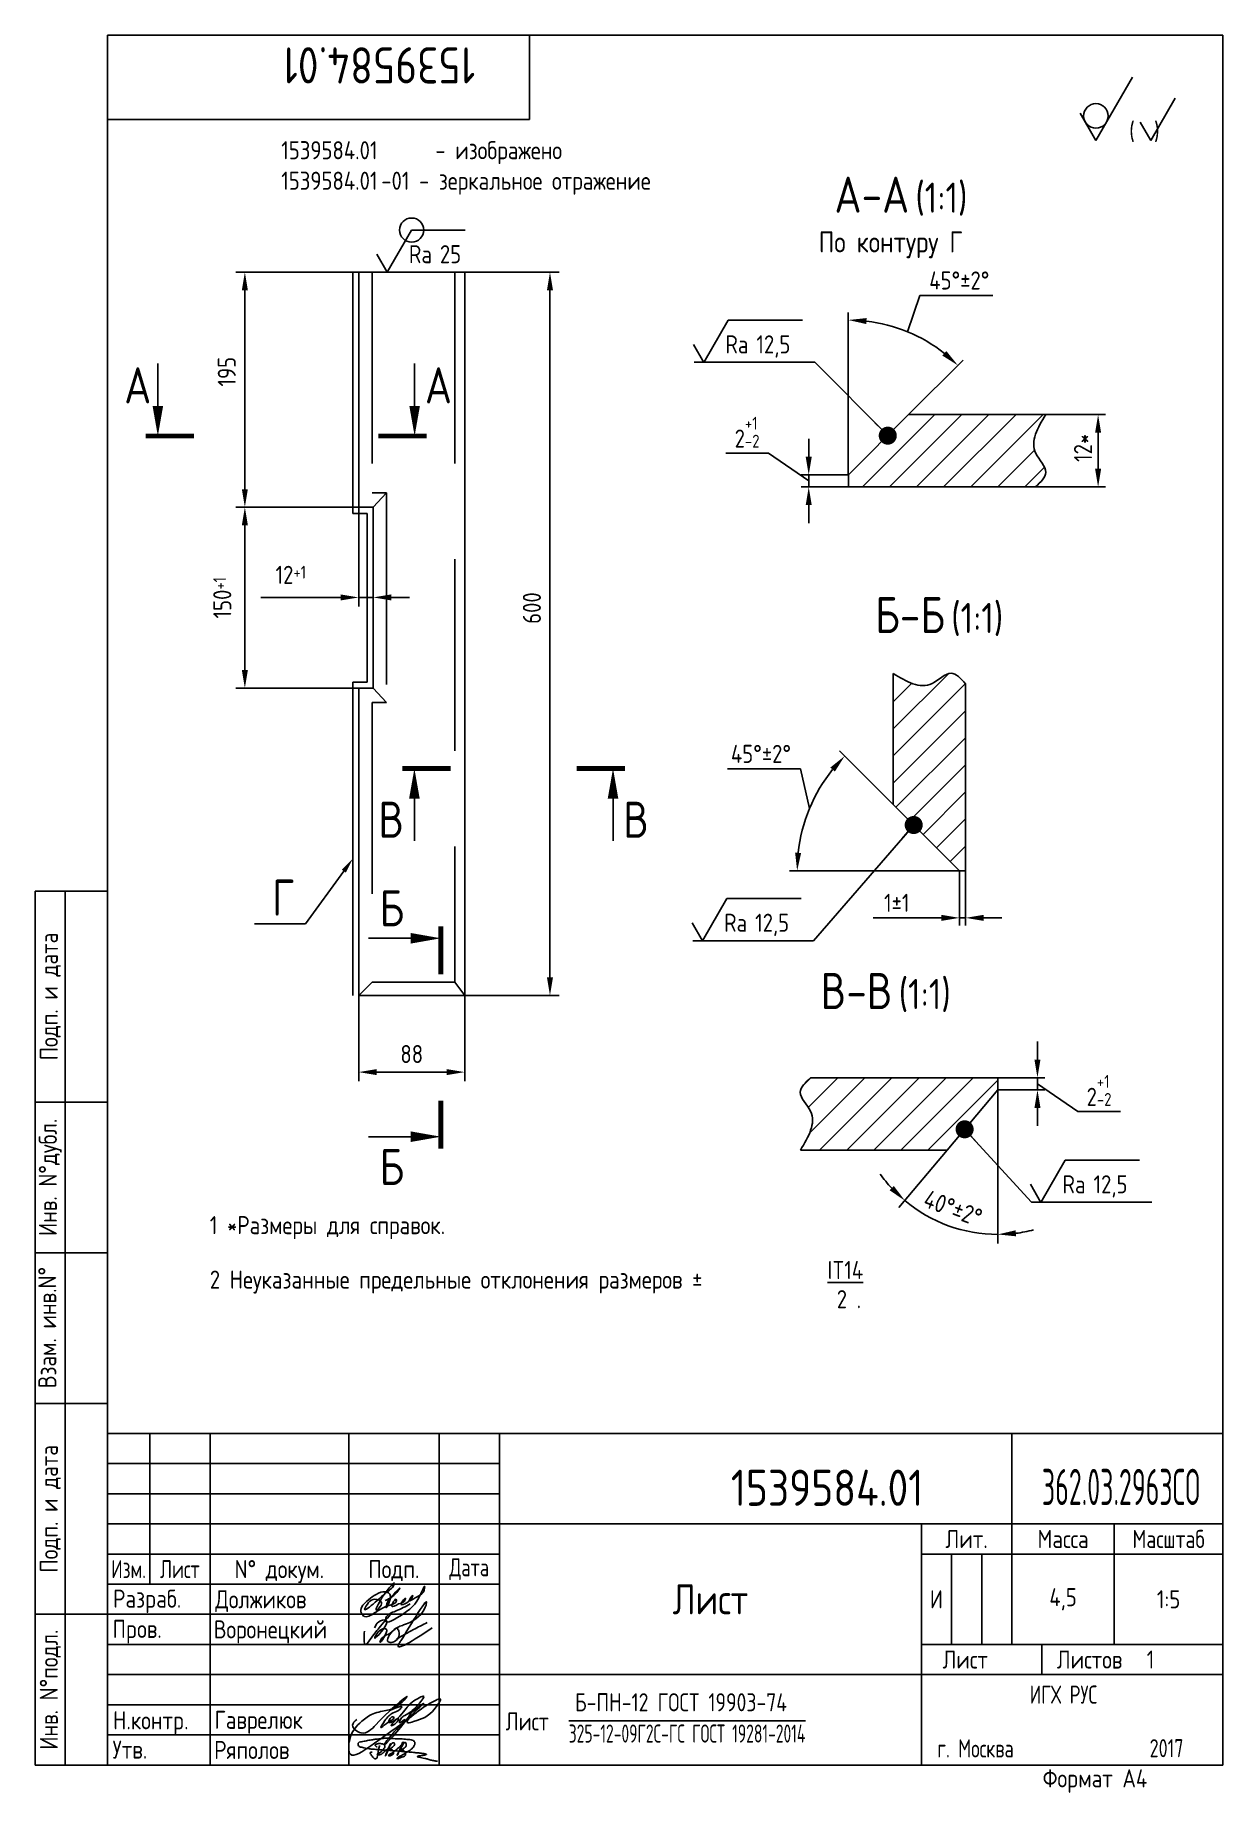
# Paper-space layout 'A4_protect' of a CAD drawing. Header units: millimetres. Extents: x 757 to 954, y 12 to 304.
# The model-space entities are those that its viewports show. They can reach past a viewport. Long polylines and large blocks are cut down to what shows.
import ezdxf
from ezdxf.enums import TextEntityAlignment as Align

# ---------------------------------------------------------------- set-up
doc = ezdxf.new("R2010")
doc.units = ezdxf.units.MM
doc.linetypes.add('AM_ISO09W050', pattern=[22.5, 12, -1.5, 3, -1.5, 3, -1.5])
doc.linetypes.add('HIDDEN', pattern=[9.525, 6.35, -3.175])
doc.layers.add('AM_11', color=3, linetype='AM_ISO09W050', lineweight=25)
for name, color, linetype in [('Bord', 1, 'Continuous'), ('Cont', 6, 'Continuous'), ('Dim', 7, 'Continuous'), ('Hatch', 2, 'Continuous'), ('Hide', 2, 'HIDDEN'), ('Text', 3, 'Continuous'), ('Textb', 6, 'Continuous'), ('Vporti', 7, 'Continuous')]:
    doc.layers.add(name, color=color, linetype=linetype)
doc.layers.get('Vporti').freeze()
doc.styles.add('Style1', font='romans.shx', dxfattribs={"width": 0.8})
doc.dimstyles.new('Anqular$2', dxfattribs={"dimtxt": 3, "dimasz": 3, "dimexe": 1.25, "dimexo": 0, "dimgap": 1, "dimtad": 2, "dimtoh": 1, "dimtxsty": 'Style1', "dimcen": 2.5, "dimclrt": 3, "dimadec": 0, "dimazin": 0, "dimtfac": 1, "dimtmove": 1, "dimatfit": 3, "dimfxl": 1, "dimarcsym": 0})
doc.dimstyles.new('Lin', dxfattribs={"dimtxt": 3, "dimasz": 3, "dimexe": 1.25, "dimexo": 0, "dimgap": 1, "dimtad": 1, "dimtoh": 1, "dimdec": 3, "dimtxsty": 'Style1', "dimcen": 2.5, "dimclrt": 3, "dimadec": 0, "dimazin": 0, "dimtfac": 1, "dimtdec": 3, "dimtmove": 0, "dimatfit": 3, "dimldrblk": 'DOT', "dimfxl": 1, "dimarcsym": 0})
doc.dimstyles.new('Lin$0', dxfattribs={"dimtxt": 3, "dimasz": 3, "dimexe": 1.25, "dimexo": 0, "dimgap": 1, "dimtad": 1, "dimtoh": 1, "dimdec": 3, "dimtxsty": 'Style1', "dimcen": 2.5, "dimclrt": 3, "dimadec": 0, "dimazin": 0, "dimtfac": 1, "dimtdec": 3, "dimtmove": 0, "dimatfit": 3, "dimldrblk": 'DOT', "dimfxl": 1, "dimarcsym": 0})
doc.dimstyles.new('LIN_2.5$0', dxfattribs={"dimscale": 2.5, "dimtxt": 3, "dimasz": 3, "dimexe": 1.5, "dimexo": 0, "dimgap": 1.5, "dimtad": 3, "dimdec": 0, "dimzin": 13, "dimdsep": 46, "dimtxsty": 'Style1', "dimcen": 0, "dimclrt": 3, "dimadec": 0, "dimazin": 0, "dimtfac": 1, "dimtdec": 0, "dimtmove": 0, "dimatfit": 3, "dimfxl": 1, "dimtolj": 1, "dimtzin": 13, "dimarcsym": 0})
doc.dimstyles.new('LIN_2.5$2', dxfattribs={"dimscale": 2.5, "dimtxt": 3, "dimasz": 3, "dimexe": 1.5, "dimexo": 0, "dimgap": 1.5, "dimtad": 3, "dimdec": 0, "dimzin": 13, "dimdsep": 46, "dimtxsty": 'Style1', "dimcen": 0, "dimclrt": 3, "dimadec": 0, "dimazin": 0, "dimtfac": 1, "dimtdec": 0, "dimtmove": 0, "dimatfit": 3, "dimfxl": 1, "dimtolj": 1, "dimtzin": 13, "dimarcsym": 0})

psp = doc.layouts.new('A4_protect')

# ---------------------------------------------------------------- texts
at = {"layer": 'Text', "style": 'Style1'}
for s, width, p in [('1 *Размеры для справок.', 0.8, (786.06, 104.72)), ('%%uIT14', 0.8, (888.52, 97.28)), ('2 Неуказанные предельные отклонения размеров ±', 0.8, (786.06, 95.69)), ('2 .', 0.8, (890.05, 92.44)), ('Б-ПН-12 ГОСТ 19903-74', 0.76, (846.62, 25.56)), ('Лист', 0.76, (835.13, 22.39)), ('%%O325-12-09Г2С-ГС ГОСТ 19281-2014', 0.6, (845.59, 20.37))]:
    psp.add_text(s, height=3, dxfattribs=dict(at, width=width)).set_placement(p)

msp = doc.modelspace()

# ---------------------------------------------------------------- texts
at = {"layer": 'AM_11', "style": 'Style1', "width": 0.8}
msp.add_text('По контуру Г', height=3.5, dxfattribs=at).set_placement((6635.7410492, 371.4599469))

# ---------------------------------------------------------------- blocks, each defined once
blk = doc.blocks.new('A4')
at = {"layer": 'Bord'}
for p, q in [((20, 55), (85, 55)), ((20, 50), (85, 50)), ((20, 45), (85, 45)), ((160, 40), (160, 25)), ((165, 40), (165, 25)), ((20, 30), (85, 30)), ((20, 25), (85, 25)), ((20, 20), (85, 20)), ((20, 15), (85, 15)), ((20, 10), (85, 10))]:
    blk.add_line(p, q, dxfattribs=at)
at = {"layer": 'Cont'}
for p, q in [((205, 292), (20, 292)), ((20, 292), (20, 5)), ((90, 278), (90, 292)), ((205, 292), (205, 5)), ((20, 278), (90, 278)), ((8, 5), (8, 150)), ((8, 150), (20, 150)), ((13, 5), (13, 150)), ((8, 115), (20, 115)), ((20, 90), (8, 90)), ((20, 65), (8, 65)), ((205, 60), (20, 60)), ((20, 60), (205, 60)), ((27, 60), (27, 35)), ((37, 60), (37, 5)), ((60, 5), (60, 60)), ((75, 60), (75, 5)), ((85, 5), (85, 60)), ((170, 60), (170, 25)), ((85, 45), (205, 45)), ((155, 5), (155, 45)), ((187, 25), (187, 45)), ((20, 40), (85, 40)), ((205, 40), (155, 40)), ((85, 35), (20, 35)), ((20, 30), (8, 30)), ((155, 25), (205, 25)), ((175, 25), (175, 20)), ((205, 20), (85, 20)), ((20, 5), (8, 5)), ((205, 5), (20, 5))]:
    blk.add_line(p, q, dxfattribs=at)
at = {"layer": 'Text', "style": 'Style1', "width": 0.8}
for s, p in [('Подп. и дата', (10.5, 132.5)), ('Инв. N%%dдубл.', (10.5, 102.5)), ('Взам. инв.N%%d ', (10, 78.38)), ('Подп. и дата', (10.5, 47.5)), ('Инв. N%%dподл.', (10.5, 17.5))]:
    blk.add_text(s, height=3, rotation=90, dxfattribs=at).set_placement(p, align=Align.MIDDLE)
at = {"layer": 'Text', "style": 'Style1'}
for s, width, p in [('Лит.', 0.8, (162.5, 42.5)), ('Масса', 0.8, (178.5, 42.5)), ('Масштаб', 0.75, (196, 42.5)), ('Изм.', 0.7, (23.5, 37.5)), ('Лист', 0.7, (32, 37.5)), ('N%%d докум.', 0.8, (48.5, 37.5)), ('Подп.', 0.8, (67.5, 37.5)), ('Лист', 0.8, (162.27, 22.5)), ('Листов', 0.8, (182.9, 22.5))]:
    blk.add_text(s, height=3, dxfattribs=dict(at, width=width)).set_placement(p, align=Align.MIDDLE_CENTER)
at = {"layer": 'Text', "style": 'Style1', "width": 0.7}
for s, p in [('Дата', (80, 37.5)), ('ИГХ РУС', (178.57, 16.69))]:
    blk.add_text(s, height=3, dxfattribs=at).set_placement(p, align=Align.MIDDLE)
at = {"layer": 'Text', "style": 'Style1'}
for s, width, p in [('Разpаб.', 0.8, (20.92, 31.1)), ('Пpов.', 0.8, (20.84, 26.08)), ('Н.контp.', 0.8, (20.92, 10.92)), ('Утв.', 0.8, (20.84, 6.06)), ('г. Москва', 0.7, (157.64, 6.25)), ('Фоpмат А4', 0.8, (175.11, 1.29))]:
    blk.add_text(s, height=3, dxfattribs=dict(at, width=width)).set_placement(p)
for tag, p, width in [('ФИО', (39, 31), 0.8), ('ФИО', (39, 26), 0.8), ('ГОСТ_СОРТАМЕНТА', (98.19, 14), 0.8), ('ФИО', (39, 11), 0.8), ('ФИО', (39, 6), 0.8), ('2017', (192.85, 6.29), 0.7)]:
    blk.add_attdef(tag, p, '', height=3, dxfattribs=dict(at, width=width))
at = {"layer": 'Text', "style": 'Style1', "width": 0.8}
for tag, p in [('И', (157.49, 32.5)), ('700', (178.5, 32.5)), ('1:20', (196, 32.5))]:
    blk.add_attdef(tag, text='', height=3, dxfattribs=at).set_placement(p, align=Align.MIDDLE)
blk.add_attdef('Сборочный_чертеж', text='', height=3, dxfattribs=at).set_placement((120, 21.3), align=Align.CENTER)
for tag, p in [('1', (171.12, 22.5)), ('2', (193, 22.5))]:
    blk.add_attdef(tag, text='', height=3, dxfattribs=at).set_placement(p, align=Align.MIDDLE_CENTER)
blk.add_attdef('ЛИСТ', text='', height=3, dxfattribs=at).set_placement((85.99, 12.5), align=Align.MIDDLE_LEFT)
at = {"layer": 'Text', "style": 'Style1', "width": 0.7}
blk.add_attdef('%%OГОСТ_ТЕХ._ТРЕБОВАНИЙ', text='', height=3, dxfattribs=at).set_placement((98.19, 8), align=Align.BOTTOM_LEFT)
at = {"layer": 'Textb', "style": 'Style1', "width": 0.8}
blk.add_attdef('1234567', (81, 290), '', height=6, rotation=180, dxfattribs=at)
blk.add_attdef('1234567', (123.4, 48), '', height=6, dxfattribs=at)
for tag, height, p in [('123ХЯ', 6, (183.62, 48)), ('НАИМЕНОВАНИЕ', 5, (120, 30))]:
    blk.add_attdef(tag, text='', height=height, dxfattribs=at).set_placement(p, align=Align.CENTER)
blk = doc.blocks.new('sherISO_12')
at = {"layer": 'Cont'}
for q in [(-15, -6.96), (-23.66, -12.96)]:
    blk.add_line((-21.06, -17.46), q, dxfattribs=at)
blk.add_circle((-21.06, -13.39), 2.03, dxfattribs=at)
at = {"layer": 'Text'}
for q in [(-7.92, -10.46), (-13.69, -14.46)]:
    blk.add_line((-11.96, -17.46), q, dxfattribs=at)
at = {"layer": 'Text', "style": 'Style1', "width": 0.8}
blk.add_text('(  )', height=3, dxfattribs=at).set_placement((-15.53, -17.46))
blk = doc.blocks.new('ZNAK22')
at = {"layer": 'Text', "style": 'Style1', "width": 0.8}
for s, p in [(' - изображено', (21.01, 5.57)), ('-01 - зеркальное отражение', (13.64, 0.51))]:
    blk.add_text(s, height=3, dxfattribs=at).set_placement(p)
for p in [(13.01, 5.57), (13.01, 0.51)]:
    blk.add_attdef('000000', text='', height=3, dxfattribs=at).set_placement(p, align=Align.RIGHT)
blk = doc.blocks.new('*D24')
at = {"layer": 'Defpoints', "color": 0, "transparency": 16777216}
for p in [(6440.05, 964.04), (6440.05, 364.04), (6510.68, 364.04)]:
    blk.add_point(p, dxfattribs=at)
at = {"layer": 'Dim', "color": 0, "linetype": 'ByBlock', "lineweight": -2, "transparency": 16777216}
for p, q in [((6440.05, 964.04), (6518.18, 964.04)), ((6510.68, 949.04), (6510.68, 379.04)), ((6440.05, 364.04), (6518.18, 364.04))]:
    blk.add_line(p, q, dxfattribs=at)
at = {"layer": 'Dim', "color": 0, "transparency": 16777216}
for points in [[(6508.18, 949.04), (6513.18, 949.04), (6510.68, 964.04)], [(6508.18, 379.04), (6513.18, 379.04), (6510.68, 364.04)]]:
    blk.add_solid(points, dxfattribs=at)
at = {"layer": 'Dim', "color": 3, "transparency": 16777216, "insert": (6495.68, 685.46), "char_height": 15, "attachment_point": 5, "rotation": 90, "style": 'Style1'}
blk.add_mtext('\\A1;600', dxfattribs=at)
blk = doc.blocks.new('*D25')
at = {"layer": 'Defpoints', "color": 0, "transparency": 16777216}
for p in [(6352.05, 364.04), (6440.05, 364.04), (6440.05, 300.51)]:
    blk.add_point(p, dxfattribs=at)
at = {"layer": 'Dim', "color": 0, "linetype": 'ByBlock', "lineweight": -2, "transparency": 16777216}
for p, q in [((6352.05, 364.04), (6352.05, 293.01)), ((6440.05, 364.04), (6440.05, 293.01)), ((6367.05, 300.51), (6425.05, 300.51))]:
    blk.add_line(p, q, dxfattribs=at)
at = {"layer": 'Dim', "color": 0, "transparency": 16777216}
for points in [[(6367.05, 303.01), (6367.05, 298.01), (6352.05, 300.51)], [(6425.05, 303.01), (6425.05, 298.01), (6440.05, 300.51)]]:
    blk.add_solid(points, dxfattribs=at)
at = {"layer": 'Dim', "color": 3, "transparency": 16777216, "insert": (6396.05, 315.51), "char_height": 15, "attachment_point": 5, "style": 'Style1'}
blk.add_mtext('\\A1;88', dxfattribs=at)
blk = doc.blocks.new('*D26')
at = {"layer": 'Defpoints', "color": 0, "transparency": 16777216}
for p in [(6352.05, 769.04), (6364.05, 769.04), (6364.05, 694.28)]:
    blk.add_point(p, dxfattribs=at)
at = {"layer": 'Dim', "color": 0, "linetype": 'ByBlock', "lineweight": -2, "transparency": 16777216}
for p, q in [((6352.05, 769.04), (6352.05, 686.78)), ((6364.05, 769.04), (6364.05, 686.78)), ((6337.05, 694.28), (6271.02, 694.28)), ((6364.05, 694.28), (6352.05, 694.28)), ((6379.05, 694.28), (6394.05, 694.28))]:
    blk.add_line(p, q, dxfattribs=at)
at = {"layer": 'Dim', "color": 0, "transparency": 16777216}
for points in [[(6337.05, 696.78), (6337.05, 691.78), (6352.05, 694.28)], [(6379.05, 696.78), (6379.05, 691.78), (6364.05, 694.28)]]:
    blk.add_solid(points, dxfattribs=at)
at = {"layer": 'Dim', "color": 3, "transparency": 16777216, "insert": (6295.74, 713.03), "char_height": 15, "attachment_point": 5, "style": 'Style1'}
blk.add_mtext('\\A1;12{}{\\A0;{\\H1.5x;}{\\A2;\\H0.71x;\\C3;+1}}', dxfattribs=at)
blk = doc.blocks.new('razrez07')
at = {"layer": 'Text'}
blk.add_lwpolyline([(0, 12), (0, 5)], dxfattribs=at)
blk.add_lwpolyline([(0, 0, 0, 1.76, 0), (0, 5, 1.76, 1.76, 0)], format="xyseb", dxfattribs=at)
at = {"layer": 'Text', "const_width": 0.8}
blk.add_lwpolyline([(-1.997, 0), (6.003, 0)], dxfattribs=at)
at = {"layer": 'Textb', "style": 'Style1', "width": 0.8}
blk.add_attdef('А', (-5.586, 5.4), '', height=6, dxfattribs=at)
blk = doc.blocks.new('razrez08')
at = {"layer": 'Text'}
blk.add_lwpolyline([(0, 12), (0, 5)], dxfattribs=at)
blk.add_lwpolyline([(0, 0, 0, 1.76, 0), (0, 5, 1.76, 1.76, 0)], format="xyseb", dxfattribs=at)
at = {"layer": 'Text', "const_width": 0.8}
blk.add_lwpolyline([(1.997, 0), (-6.003, 0)], dxfattribs=at)
at = {"layer": 'Textb', "style": 'Style1', "width": 0.8}
blk.add_attdef('А', (1.7, 5.4), '', height=6, dxfattribs=at)
blk = doc.blocks.new('razrez01')
at = {"layer": 'Text', "const_width": 0.8}
blk.add_lwpolyline([(0, 1.997), (0, -6.003)], dxfattribs=at)
at = {"layer": 'Text'}
blk.add_lwpolyline([(0, 0, 0, 1.76, 0), (-5, 0, 1.76, 1.76, 0)], format="xyseb", dxfattribs=at)
blk.add_lwpolyline([(-12, 0), (-5, 0)], dxfattribs=at)
at = {"layer": 'Textb', "style": 'Style1', "width": 0.8}
blk.add_attdef('A', (-10.16, 2), '', height=6, dxfattribs=at)
blk = doc.blocks.new('razrez02')
at = {"layer": 'Text', "const_width": 0.8}
blk.add_lwpolyline([(0, 5.997), (0, -2.003)], dxfattribs=at)
at = {"layer": 'Text'}
blk.add_lwpolyline([(0, 0, 0, 1.76, 0), (-5, 0, 1.76, 1.76, 0)], format="xyseb", dxfattribs=at)
blk.add_lwpolyline([(-12, 0), (-5, 0)], dxfattribs=at)
at = {"layer": 'Textb', "style": 'Style1', "width": 0.8}
blk.add_attdef('А', (-10.16, -8), '', height=6, dxfattribs=at)
blk = doc.blocks.new('sherISO_01')
at = {"layer": 'Text'}
blk.add_line((4.04, 7), (16.36, 7), dxfattribs=at)
blk.add_lwpolyline([(-1.73, 3), (0, 0), (4.04, 7)], dxfattribs=at)
at = {"layer": 'Text', "style": 'Style1', "width": 0.8}
blk.add_text('Ra', height=3, dxfattribs=at).set_placement((3.58, 1.5))
blk.add_attdef('12,5', (8.73, 1.5), '', height=3, dxfattribs=at)
blk = doc.blocks.new('*D19')
at = {"layer": 'Defpoints', "color": 0, "transparency": 16777216}
for p in [(6659.02, 252.99), (6660.02, 252.99), (6659.02, 245.18)]:
    blk.add_point(p, dxfattribs=at)
at = {"layer": 'Dim', "color": 0, "lineweight": -2, "transparency": 16777216}
for p, q in [((6659.02, 252.99), (6659.02, 243.93)), ((6660.02, 252.99), (6660.02, 243.93)), ((6656.02, 245.18), (6644.69, 245.18)), ((6660.02, 245.18), (6659.02, 245.18)), ((6663.02, 245.18), (6666.02, 245.18))]:
    blk.add_line(p, q, dxfattribs=at)
at = {"layer": 'Dim', "color": 0, "transparency": 16777216}
for points in [[(6656.02, 245.68), (6656.02, 244.68), (6659.02, 245.18)], [(6663.02, 245.68), (6663.02, 244.68), (6660.02, 245.18)]]:
    blk.add_solid(points, dxfattribs=at)
at = {"layer": 'Dim', "color": 3, "transparency": 16777216, "insert": (6648.61, 247.68), "char_height": 3, "attachment_point": 5, "style": 'Style1'}
blk.add_mtext('1%%p1', dxfattribs=at)
blk = doc.blocks.new('_Dot')
at = {"color": 0, "linetype": 'ByBlock', "lineweight": -2}
blk.add_line((-0.5, 0), (-1, 0), dxfattribs=at)
at = {"color": 0, "linetype": 'ByBlock', "const_width": 0.5}
blk.add_lwpolyline([(-0.25, 0, 1), (0.25, 0, 1)], format="xyb", close=True, dxfattribs=at)
blk = doc.blocks.new('*D20')
at = {"layer": 'Defpoints', "color": 0, "transparency": 16777216}
for p in [(6648.02, 263.99), (6633, 259.96), (6659.02, 252.99), (6659.02, 252.99), (6660.02, 252.99)]:
    blk.add_point(p, dxfattribs=at)
at = {"layer": 'Dim', "color": 0, "lineweight": -2, "transparency": 16777216}
for p, q in [((6648.02, 263.99), (6639.09, 272.92)), ((6632.64, 269.89), (6620.55, 269.89)), ((6634.14, 263.3), (6632.64, 269.89)), ((6659.02, 252.99), (6630.84, 252.99))]:
    blk.add_line(p, q, dxfattribs=at)
blk.add_arc((6659.02, 252.99), 26.94, 141.3844, 173.6156, dxfattribs=at)
at = {"layer": 'Dim', "color": 0, "transparency": 16777216}
for points in [[(6637.6, 270.13), (6638.35, 269.46), (6639.98, 272.03)], [(6632.75, 255.95), (6631.75, 256.01), (6632.09, 252.99)]]:
    blk.add_solid(points, dxfattribs=at)
at = {"layer": 'Dim', "color": 3, "transparency": 16777216, "insert": (6626.09, 272.39), "char_height": 3, "attachment_point": 5, "style": 'Style1'}
blk.add_mtext('45°%%p2%%d', dxfattribs=at)
blk = doc.blocks.new('ZNAK02')
at = {"layer": 'Textb', "style": 'Style1', "width": 0.8}
blk.add_attdef('А-А', text='', height=6, dxfattribs=at).set_placement((13.92, -0.06), align=Align.RIGHT)
blk.add_attdef('SC(1)', (14.94, -0.06), '', height=5, dxfattribs=at)
blk = doc.blocks.new('*D21')
at = {"layer": 'Defpoints', "color": 0, "transparency": 16777216}
for p in [(6634.08, 334.56), (6640.65, 334.56, 0), (6640.65, 332.56)]:
    blk.add_point(p, dxfattribs=at)
at = {"layer": 'Dim', "color": 0, "lineweight": -2, "transparency": 16777216}
for p, q in [((6634.08, 337.56), (6634.08, 340.56)), ((6627.41, 338.16), (6620.31, 338.16)), ((6634.08, 333.56), (6627.41, 338.16)), ((6640.65, 334.56), (6632.83, 334.56)), ((6640.65, 332.56), (6632.83, 332.56)), ((6634.08, 332.56), (6634.08, 334.56)), ((6634.08, 332.56), (6634.08, 334.56)), ((6634.08, 329.56), (6634.08, 326.56))]:
    blk.add_line(p, q, dxfattribs=at)
at = {"layer": 'Dim', "color": 0, "transparency": 16777216}
for points in [[(6633.58, 337.56), (6634.58, 337.56), (6634.08, 334.56)], [(6633.58, 329.56), (6634.58, 329.56), (6634.08, 332.56)]]:
    blk.add_solid(points, dxfattribs=at)
at = {"layer": 'Dim', "color": 3, "transparency": 16777216, "insert": (6623.86, 341.64), "char_height": 3, "attachment_point": 5, "style": 'Style1'}
blk.add_mtext('2{}{\\H0.71x;\\C3;\\S+1^ -2;}', dxfattribs=at)
blk = doc.blocks.new('*D22')
at = {"layer": 'Defpoints', "color": 0, "transparency": 16777216}
for p in [(6673.39, 344.56), (6682.08, 344.56), (6670.45, 332.56)]:
    blk.add_point(p, dxfattribs=at)
at = {"layer": 'Dim', "color": 0, "lineweight": -2, "transparency": 16777216}
for p, q in [((6673.39, 344.56), (6683.33, 344.56)), ((6682.08, 335.56), (6682.08, 341.56)), ((6670.45, 332.56), (6683.33, 332.56))]:
    blk.add_line(p, q, dxfattribs=at)
at = {"layer": 'Dim', "color": 0, "transparency": 16777216}
for points in [[(6681.58, 341.56), (6682.58, 341.56), (6682.08, 344.56)], [(6681.58, 335.56), (6682.58, 335.56), (6682.08, 332.56)]]:
    blk.add_solid(points, dxfattribs=at)
at = {"layer": 'Dim', "color": 3, "transparency": 16777216, "insert": (6679.58, 339.04), "char_height": 3, "attachment_point": 5, "rotation": 90, "style": 'Style1'}
blk.add_mtext('12*', dxfattribs=at)
blk = doc.blocks.new('*D23')
at = {"layer": 'Defpoints', "color": 0, "transparency": 16777216}
for p in [(6647.3, 359.38), (6650.65, 344.56), (6640.65, 334.56), (6640.65, 334.56), (6640.65, 332.56)]:
    blk.add_point(p, dxfattribs=at)
at = {"layer": 'Dim', "color": 0, "lineweight": -2, "transparency": 16777216}
for p, q in [((6650.48, 358.3), (6652.52, 364.31)), ((6652.52, 364.31), (6664.6, 364.31)), ((6640.65, 334.56), (6640.65, 361.5)), ((6650.65, 344.56), (6659.7, 353.61))]:
    blk.add_line(p, q, dxfattribs=at)
blk.add_arc((6640.65, 334.56), 25.69, 51.6957, 83.3043, dxfattribs=at)
at = {"layer": 'Dim', "color": 0, "transparency": 16777216}
for points in [[(6643.62, 359.58), (6643.68, 360.57), (6640.65, 360.25)], [(6656.91, 355.1), (6656.24, 354.35), (6658.82, 352.73)]]:
    blk.add_solid(points, dxfattribs=at)
at = {"layer": 'Dim', "color": 3, "transparency": 16777216, "insert": (6659.06, 366.81), "char_height": 3, "attachment_point": 5, "style": 'Style1'}
blk.add_mtext('45°%%p2%%d', dxfattribs=at)
blk = doc.blocks.new('*D27')
at = {"layer": 'Defpoints', "color": 0, "transparency": 16777216}
for p in [(6352.05, 964.04), (6257.64, 769.04), (6352.05, 769.04)]:
    blk.add_point(p, dxfattribs=at)
at = {"layer": 'Dim', "color": 0, "linetype": 'ByBlock', "lineweight": -2, "transparency": 16777216}
for p, q in [((6352.05, 964.04), (6250.14, 964.04)), ((6257.64, 949.04), (6257.64, 784.04)), ((6352.05, 769.04), (6250.14, 769.04))]:
    blk.add_line(p, q, dxfattribs=at)
at = {"layer": 'Dim', "color": 0, "transparency": 16777216}
for points in [[(6255.14, 949.04), (6260.14, 949.04), (6257.64, 964.04)], [(6255.14, 784.04), (6260.14, 784.04), (6257.64, 769.04)]]:
    blk.add_solid(points, dxfattribs=at)
at = {"layer": 'Dim', "color": 3, "transparency": 16777216, "insert": (6242.64, 881.54), "char_height": 15, "attachment_point": 5, "rotation": 90, "style": 'Style1'}
blk.add_mtext('\\A1;195', dxfattribs=at)
blk = doc.blocks.new('*D28')
at = {"layer": 'Defpoints', "color": 0, "transparency": 16777216}
for p in [(6352.05, 769.04), (6257.64, 619.04), (6352.05, 619.04)]:
    blk.add_point(p, dxfattribs=at)
at = {"layer": 'Dim', "color": 0, "linetype": 'ByBlock', "lineweight": -2, "transparency": 16777216}
for p, q in [((6352.05, 769.04), (6250.14, 769.04)), ((6257.64, 754.04), (6257.64, 634.04)), ((6352.05, 619.04), (6250.14, 619.04))]:
    blk.add_line(p, q, dxfattribs=at)
at = {"layer": 'Dim', "color": 0, "transparency": 16777216}
for points in [[(6255.14, 754.04), (6260.14, 754.04), (6257.64, 769.04)], [(6255.14, 634.04), (6260.14, 634.04), (6257.64, 619.04)]]:
    blk.add_solid(points, dxfattribs=at)
at = {"layer": 'Dim', "color": 3, "transparency": 16777216, "insert": (6238.89, 694.04), "char_height": 15, "attachment_point": 5, "rotation": 90, "style": 'Style1'}
blk.add_mtext('\\A1;150{}{\\A0;{\\H1.5x;}{\\A2;\\H0.71x;\\C3;+1}}', dxfattribs=at)
blk = doc.blocks.new('A$C6CF913E7')
at = {"layer": 'Text'}
blk.add_circle((0, 0), 2, dxfattribs=at)
blk = doc.blocks.new('sherISO_07')
at = {"layer": 'Text'}
blk.add_line((4.041, 7), (12.927, 7), dxfattribs=at)
blk.add_lwpolyline([(-1.732, 3), (0, 0), (4.041, 7)], dxfattribs=at)
blk.add_blockref('A$C6CF913E7', (4.041, 7))
at = {"layer": 'Text', "style": 'Style1', "width": 0.8}
blk.add_text('Ra', height=3, dxfattribs=at).set_placement((3.584, 1.5))
blk.add_attdef('25', (8.727, 1.5), '', height=3, dxfattribs=at)
blk = doc.blocks.new('*S31')
at = {"layer": 'Dim'}
for p, q in [((6308.04, 423.62), (6339.71, 467.23)), ((6265.64, 423.62), (6308.04, 423.62))]:
    blk.add_line(p, q, dxfattribs=at)
at = {"layer": 'Dim', "linetype": 'Continuous'}
blk.add_trace([(6341.39, 466.01), (6338.02, 468.46), (6347.05, 477.35)], dxfattribs=at)
blk = doc.blocks.new('ZNAK01')
at = {"layer": 'Textb', "style": 'Style1', "width": 0.8}
blk.add_attdef('А', text='', height=6, dxfattribs=at).set_placement((3.951, -0.02), align=Align.RIGHT)
blk.add_attdef('SC(1)', (5.072, -0.02), '', height=5, dxfattribs=at)
blk = doc.blocks.new('razrez05')
at = {"layer": 'Text'}
blk.add_lwpolyline([(0, 0, 0, 1.76, 0), (0, -5, 1.76, 1.76, 0)], format="xyseb", dxfattribs=at)
at = {"layer": 'Text', "const_width": 0.8}
blk.add_lwpolyline([(-1.997, 0), (6.003, 0)], dxfattribs=at)
at = {"layer": 'Text'}
blk.add_lwpolyline([(0, -12), (0, -5)], dxfattribs=at)
at = {"layer": 'Textb', "style": 'Style1', "width": 0.8}
blk.add_attdef('А', text='', height=6, dxfattribs=at).set_placement((-1.7, -11.499, 39), align=Align.RIGHT)
blk = doc.blocks.new('razrez06')
at = {"layer": 'Text'}
blk.add_lwpolyline([(0, 0, 0, 1.76, 0), (0, -5, 1.76, 1.76, 0)], format="xyseb", dxfattribs=at)
at = {"layer": 'Text', "const_width": 0.8}
blk.add_lwpolyline([(1.997, 0), (-6.003, 0)], dxfattribs=at)
at = {"layer": 'Text'}
blk.add_lwpolyline([(0, -12), (0, -5)], dxfattribs=at)
at = {"layer": 'Textb', "style": 'Style1', "width": 0.8}
blk.add_attdef('А', (1.7, -11.5), '', height=6, dxfattribs=at)
blk = doc.blocks.new('*D34')
at = {"layer": 'Defpoints', "color": 0, "transparency": 16777216}
for p in [(6777.69, 365.27), (6777.69, 363.27, 0), (6784.27, 363.27)]:
    blk.add_point(p, dxfattribs=at)
at = {"layer": 'Dim', "color": 0, "lineweight": -2, "transparency": 16777216}
for p, q in [((6784.27, 368.27), (6784.27, 371.27)), ((6777.69, 365.27), (6785.52, 365.27)), ((6784.27, 365.27), (6784.27, 363.27)), ((6784.27, 365.27), (6784.27, 363.27)), ((6777.69, 363.27), (6785.52, 363.27)), ((6784.27, 364.27), (6790.94, 359.68)), ((6784.27, 360.27), (6784.27, 357.27)), ((6790.94, 359.68), (6798.04, 359.68))]:
    blk.add_line(p, q, dxfattribs=at)
at = {"layer": 'Dim', "color": 0, "transparency": 16777216}
for points in [[(6783.77, 368.27), (6784.77, 368.27), (6784.27, 365.27)], [(6783.77, 360.27), (6784.77, 360.27), (6784.27, 363.27)]]:
    blk.add_solid(points, dxfattribs=at)
at = {"layer": 'Dim', "color": 3, "transparency": 16777216, "insert": (6794.49, 363.16), "char_height": 3, "attachment_point": 5, "style": 'Style1'}
blk.add_mtext('2{}{\\H0.71x;\\C3;\\S+1^ -2;}', dxfattribs=at)
blk = doc.blocks.new('*D35')
at = {"layer": 'Defpoints', "color": 0, "transparency": 16777216}
for p in [(6777.69, 365.27), (6777.69, 363.27), (6777.69, 363.27), (6769.3, 353.27), (6772.16, 339.92)]:
    blk.add_point(p, dxfattribs=at)
at = {"layer": 'Dim', "color": 0, "linetype": 'ByBlock', "lineweight": -2, "transparency": 16777216}
for p, q in [((6777.69, 363.27), (6777.69, 337.77)), ((6769.3, 353.27), (6761.3, 343.74))]:
    blk.add_line(p, q, dxfattribs=at)
for start, end in [(215.6668, 222.8334), (230, 270), (277.1666, 284.3332)]:
    blk.add_arc((6777.69, 363.27), 24, start, end, dxfattribs=at)
at = {"layer": 'Dim', "color": 0, "transparency": 16777216}
for points in [[(6760.44, 347.32), (6759.75, 346.59), (6762.27, 344.89)], [(6780.72, 338.96), (6780.66, 339.96), (6777.69, 339.27)]]:
    blk.add_solid(points, dxfattribs=at)
at = {"layer": 'Dim', "color": 3, "transparency": 16777216, "insert": (6770.26, 343.63), "char_height": 3, "attachment_point": 5, "rotation": 339.2605, "style": 'Style1'}
blk.add_mtext('\\A1;40°±2°', dxfattribs=at)

# ---------------------------------------------------------------- dimensions: what is measured, and where the dimension line sits
at = {"layer": 'Dim'}
for base, p1, p2, picture, middle in [((6257.6371221, 769.0361004), (6352.0529669, 964.0361004), (6352.0529669, 769.0361004), '*D27', (6257.6371221, 881.5361004)), ((6510.6799286, 364.0361004), (6440.0529669, 964.0361004), (6440.0529669, 364.0361004), '*D24', (6510.6799286, 685.4618453))]:
    dim = msp.add_linear_dim(base=base, p1=p1, p2=p2, angle=90, dimstyle='LIN_2.5$0', override={"dimscale": 5, "dimarcsym": 1}, dxfattribs=at)
    dim.commit()
    dim.dimension.update_dxf_attribs({"geometry": picture, "text_midpoint": middle, "dimtype": 160})
dim = msp.add_linear_dim(base=(6257.6371221, 619.0361004), p1=(6352.0529669, 769.0361004), p2=(6352.0529669, 619.0361004), angle=90, text='<>{}{\\A0;{\\H1.5x;}{\\A2;\\H0.71x;\\C3;+1}}', dimstyle='LIN_2.5$0', override={"dimscale": 5, "dimtp": 1, "dimtm": 0, "dimtdec": 0, "dimtzin": 13, "dimarcsym": 1}, dxfattribs=at)
dim.commit()
dim.dimension.update_dxf_attribs({"geometry": '*D28', "text_midpoint": (6238.8871221, 694.0361004)})
dim = msp.add_linear_dim(base=(6364.0529669, 694.2807003), p1=(6352.0529669, 769.0361004), p2=(6364.0529669, 769.0361004), text='<>{}{\\A0;{\\H1.5x;}{\\A2;\\H0.71x;\\C3;+1}}', dimstyle='LIN_2.5$0', override={"dimscale": 5, "dimtp": 1, "dimtm": 0, "dimtdec": 0, "dimtzin": 13, "dimarcsym": 1}, dxfattribs=at)
dim.commit()
dim.dimension.update_dxf_attribs({"geometry": '*D26', "text_midpoint": (6295.7419791, 694.2807003), "dimtype": 160})
for base, p1, p2, angle, text, dimstyle, override, picture, middle in [((6784.2734454, 363.2701913), (6777.6949841, 365.2701913), (6777.6949841, 363.2701913, 0.0000009), 270, '<>{}{\\H0.71x;\\C3;\\S+1^ -2;}', 'Lin', {"dimtp": 1, "dimtm": 2, "dimtmove": 1}, '*D34', (6791.9368881, 359.6761633)), ((6634.0764923, 334.5648854), (6640.6549537, 332.5648854), (6640.6549537, 334.5648854, 0.0000009), 90, '<>{}{\\H0.71x;\\C3;\\S+1^ -2;}', 'Lin', {"dimtp": 1, "dimtm": 2, "dimtmove": 1}, '*D21', (6626.4130497, 338.1589134)), ((6682.0811312, 344.5648854), (6670.4528082, 332.5648854), (6673.3886855, 344.5648854), 90, '<>*', 'Lin$0', {"dimtp": 1, "dimtm": 2}, '*D22', (6682.0811312, 339.0414988)), ((6659.0224281, 245.1758441), (6660.0224281, 252.9870372), (6659.0224281, 252.9870372), 180, '1%%p1', 'Lin', {"dimtp": 1, "dimtm": 2, "dimtmove": 0}, '*D19', (6648.6081424, 245.1758441))]:
    dim = msp.add_linear_dim(base=base, p1=p1, p2=p2, angle=angle, text=text, dimstyle=dimstyle, override=override, dxfattribs=at)
    dim.commit()
    dim.dimension.update_dxf_attribs({"geometry": picture, "text_midpoint": middle, "dimtype": 160})
for base, line1, line2, text, dimstyle, override, picture, middle in [((6647.3029958, 359.3757161), ((6640.6549537, 332.5648854), (6640.6549537, 334.5648854)), ((6640.6549537, 334.5648854), (6650.6549537, 344.5648854)), '<>%%p2%%d', 'Anqular$2', {"dimtmove": 1}, '*D23', (6659.0618952, 366.8085835)), ((6772.1601828, 339.9170287), ((6777.6949841, 363.2701913), (6769.3039877, 353.2701913)), ((6777.6949841, 365.2701913), (6777.6949841, 363.2701913)), '<>±2°', 'LIN_2.5$2', {"dimscale": 1, "dimdec": 6, "dimarcsym": 1}, '*D35', (6769.196068, 340.8253109))]:
    dim = msp.add_angular_dim_2l(base=base, line1=line1, line2=line2, text=text, dimstyle=dimstyle, override=override, dxfattribs=at)
    dim.commit()
    dim.dimension.update_dxf_attribs({"geometry": picture, "text_midpoint": middle, "dimtype": 162})
dim = msp.add_linear_dim(base=(6440.0529669, 300.506636), p1=(6352.0529669, 364.0361004), p2=(6440.0529669, 364.0361004), dimstyle='LIN_2.5$0', override={"dimscale": 5, "dimarcsym": 1}, dxfattribs=at)
dim.commit()
dim.dimension.update_dxf_attribs({"geometry": '*D25', "text_midpoint": (6396.0529669, 300.506636), "dimtype": 160})
dim = msp.add_angular_dim_2l(base=(6633.0033906, 259.9588173), line1=((6659.0224281, 252.9870372), (6648.0224281, 263.9870372)), line2=((6660.0224281, 252.9870372), (6659.0224281, 252.9870372)), text='<>%%p2%%d', dimstyle='Anqular$2', dxfattribs=at)
dim.commit()
dim.dimension.update_dxf_attribs({"geometry": '*D20', "text_midpoint": (6626.0932437, 272.3934629), "dimtype": 162})

# ---------------------------------------------------------------- hatches: boundary and pattern name
at = {"layer": 'Hatch'}
h = msp.add_hatch(dxfattribs=at)
h.set_pattern_fill('ANSI31', color=256, angle=-90, style=0)
h.set_pattern_definition([(45, (6380.6052, -984.1332), (2.245064, -2.245064), [])])
edge = h.paths.add_edge_path()
edge.add_line((6769.3039877, 353.2701913), (6777.6949841, 363.2701913))
edge.add_line((6777.6949841, 363.2701913), (6777.6949841, 365.2701913))
edge.add_line((6777.6949841, 365.2701913), (6746.6443308, 365.2701913))
edge.add_spline(control_points=[(6746.6443308, 365.2701913), (6745.7960266, 364.4800795), (6743.9221312, 362.7347306), (6748.303633, 358.8527383), (6746.2786612, 355.4705682), (6744.9612523, 353.2701913)], knot_values=[0, 0, 0, 0, 2.9558973164, 6.5295468117, 13.1833120975, 13.1833120975, 13.1833120975, 13.1833120975], degree=3, periodic=0)
edge.add_line((6744.9612523, 353.2701913), (6769.3039877, 353.2701913))
h = msp.add_hatch(dxfattribs=at)
h.set_pattern_fill('ANSI31', color=256, angle=-90, style=0)
h.set_pattern_definition([(45, (6344.6278, -1003.0192), (2.245064, -2.245064), [])])
edge = h.paths.add_edge_path()
edge.add_line((6650.6549537, 344.5648854), (6640.6549537, 334.5648854))
edge.add_line((6640.6549537, 334.5648854), (6640.6549537, 332.5648854))
edge.add_line((6640.6549537, 332.5648854), (6671.705607, 332.5648854))
edge.add_spline(control_points=[(6671.705607, 332.5648854), (6672.5539112, 333.3549972), (6674.4278065, 335.1003462), (6670.0463047, 338.9823384), (6672.0712766, 342.3645086), (6673.3886855, 344.5648854)], knot_values=[0, 0, 0, 0, 2.9558973164, 6.5295468117, 13.1833120975, 13.1833120975, 13.1833120975, 13.1833120975], degree=3, periodic=0)
edge.add_line((6673.3886855, 344.5648854), (6650.6549537, 344.5648854))
h = msp.add_hatch(dxfattribs=at)
h.set_pattern_fill('ANSI31', color=256, style=0)
edge = h.paths.add_edge_path()
edge.add_spline(control_points=[(6660.0224281, 284.0376905), (6659.2323162, 284.8859947), (6657.4869673, 286.75989), (6653.6049751, 282.3783882), (6650.2228049, 284.4033601), (6648.0224281, 285.720769)], knot_values=[0, 0, 0, 0, 2.9558973164, 6.5295468117, 13.1833120975, 13.1833120975, 13.1833120975, 13.1833120975], degree=3, periodic=0)
edge.add_line((6648.0224281, 285.720769), (6648.0224281, 263.9870372))
edge.add_line((6648.0224281, 263.9870372), (6659.0224281, 252.9870372))
edge.add_line((6659.0224281, 252.9870372), (6660.0224281, 252.9870372))
edge.add_line((6660.0224281, 252.9870372), (6660.0224281, 284.0376905))

# ---------------------------------------------------------------- linework, layer by layer
at = {"layer": 'AM_11'}
for p, q in [((6347.0529669, 964.0361004), (6347.0529669, 764.0361004)), ((6347.0529669, 764.0361004), (6359.0529669, 764.0361004)), ((6359.0529669, 764.0361004), (6359.0529669, 624.0361004)), ((6359.0529669, 624.0361004), (6347.0529669, 624.0361004)), ((6347.0529669, 624.0361004), (6347.0529669, 364.0361004))]:
    msp.add_line(p, q, dxfattribs=at)
at = {"layer": 'Bord'}
for points in [[(6746.6443308, 365.2701913), (6745.7960266, 364.4800795), (6743.9221312, 362.7347306), (6748.303633, 358.8527383), (6746.2786612, 355.4705682), (6744.9612523, 353.2701913)], [(6671.705607, 332.5648854), (6672.5539112, 333.3549972), (6674.4278065, 335.1003462), (6670.0463047, 338.9823384), (6672.0712766, 342.3645086), (6673.3886855, 344.5648854)], [(6660.0224281, 284.0376905), (6659.2323162, 284.8859947), (6657.4869673, 286.75989), (6653.6049751, 282.3783882), (6650.2228049, 284.4033601), (6648.0224281, 285.720769)]]:
    msp.add_open_spline(points, degree=3, knots=[0, 0, 0, 0, 2.9558973164, 6.5295468117, 13.1833120975, 13.1833120975, 13.1833120975, 13.1833120975], dxfattribs=at)
at = {"layer": 'Cont'}
for p, q in [((6352.0529669, 964.0361004), (6352.0529669, 769.0361004)), ((6440.0529669, 964.0361004), (6352.0529669, 964.0361004)), ((6440.0529669, 964.0361004), (6440.0529669, 364.0361004)), ((6352.0529669, 769.0361004), (6364.0529669, 769.0361004)), ((6364.0529669, 769.0361004), (6364.0529669, 619.0361004)), ((6352.0529669, 619.0361004), (6352.0529669, 364.0361004)), ((6364.0529669, 619.0361004), (6352.0529669, 619.0361004)), ((6746.6443308, 365.2701913), (6777.6949841, 365.2701913)), ((6777.6949841, 365.2701913), (6777.6949841, 363.2701913)), ((6777.6949841, 365.2701913), (6777.6949841, 363.2701913)), ((6440.0529669, 364.0361004), (6352.0529669, 364.0361004)), ((6777.6949841, 363.2701913), (6769.3039877, 353.2701913)), ((6744.9612523, 353.2701913), (6769.3039877, 353.2701913)), ((6640.6549537, 334.5648854), (6650.6549537, 344.5648854)), ((6673.3886855, 344.5648854), (6650.6549537, 344.5648854)), ((6640.6549537, 332.5648854), (6640.6549537, 334.5648854)), ((6640.6549537, 332.5648854), (6640.6549537, 334.5648854)), ((6671.705607, 332.5648854), (6640.6549537, 332.5648854)), ((6648.0224281, 285.720769), (6648.0224281, 263.9870372)), ((6660.0224281, 284.0376905), (6660.0224281, 252.9870372)), ((6659.0224281, 252.9870372), (6648.0224281, 263.9870372)), ((6660.0224281, 252.9870372), (6659.0224281, 252.9870372)), ((6660.0224281, 252.9870372), (6659.0224281, 252.9870372))]:
    msp.add_line(p, q, dxfattribs=at)
at = {"layer": 'Hide'}
for p, q in [((6363.1429669, 964.0361004), (6363.1429669, 780.9361004)), ((6431.6529669, 964.0361004), (6431.6529669, 375.1261004)), ((6363.1429669, 780.9361004), (6375.1429669, 780.9361004)), ((6375.1429669, 780.9361004), (6364.0529669, 769.0361004)), ((6375.1429669, 780.9361004), (6375.1429669, 607.1361004)), ((6375.1429669, 607.1361004), (6364.0529669, 619.0361004)), ((6363.1429669, 607.1361004), (6363.1429669, 375.1261004)), ((6363.1429669, 607.1361004), (6375.1429669, 607.1361004)), ((6363.1429669, 375.1261004), (6352.0529669, 364.0361004)), ((6431.6529669, 375.1261004), (6363.1429669, 375.1261004)), ((6431.6529669, 375.1261004), (6440.0529669, 364.0361004))]:
    msp.add_line(p, q, dxfattribs=at)

# ---------------------------------------------------------------- block references
at = {"layer": 'AM_11'}
ref = msp.add_blockref('ZNAK01', (6285.9167893, 434.4887801), dxfattribs=dict(at, xscale=5, yscale=5, zscale=5))
ref.add_attrib('А', 'Г', dxfattribs={"layer": 'Textb', "height": 30, "style": 'Style1', "width": 0.8}).set_placement((6298.8225528, 430.3111132), align=Align.RIGHT)
at = {"layer": 'Dim', "xscale": 5, "yscale": 5, "zscale": 5}
msp.add_blockref('sherISO_07', (6375.7689309, 964.0361004), dxfattribs=at).add_auto_attribs({'25': '25'})
at = {"layer": 'Dim'}
msp.add_blockref('*S31', (0, 0), dxfattribs=at)
for p in [(6616.6752673, 353.2134841), (6784.8418368, 344.5889056), (6616.3936542, 241.3734514)]:
    msp.add_blockref('sherISO_01', p, dxfattribs=at).add_auto_attribs({'12,5': '12,5'})
at = {"layer": 'Hide', "xscale": 5, "yscale": 5, "zscale": 5}
for name, p, values in [('razrez07', (6185.473848, 828.218981), {'А': 'A'}), ('razrez08', (6398.4377738, 828.218981), {'А': 'A'}), ('razrez05', (6398.2496045, 552.3646053), {'А': 'B'}), ('razrez06', (6562.9731606, 552.3646053), {'А': 'B'}), ('razrez01', (6420.1628943, 411.5299027), {'A': 'Б'}), ('razrez02', (6420.1628943, 246.9400632), {'А': 'Б'})]:
    msp.add_blockref(name, p, dxfattribs=at).add_auto_attribs(values)
at = {"layer": 'Textb'}
for p, values in [((6636.8300632, 378.107472, 0), {'А-А': 'А-А', 'SC(1)': '(1:1)'}), ((6746.3148364, 376.7188504, 0), {'А-А': 'B-B', 'SC(1)': '(1:1)'}), ((6642.6991302, 292.4920122, 0), {'А-А': 'Б-Б', 'SC(1)': '(1:1)'})]:
    msp.add_blockref('ZNAK02', p, dxfattribs=at).add_auto_attribs(values)

msp.set_redraw_order([(e.dxf.handle, doc.entitydb.next_handle()) for e in msp.query("TEXT MTEXT ATTDEF DIMENSION ARC_DIMENSION")])  # texts and dimensions are drawn at this point

# ---------------------------------------------------------------- leaders
at = {"layer": 'Dim'}
for points in [[(6772.190742, 356.710491), (6783.2582498, 344.6052491), (6803.2582574, 344.6052491)], [(6647.1882793, 341.0621154), (6635.0916879, 353.2298276), (6615.0916803, 353.2298276)], [(6651.4212221, 260.5882431), (6634.8100749, 241.3897949), (6614.8100673, 241.3897949)]]:
    msp.add_leader(points, dimstyle='Lin', dxfattribs=at)

# ---------------------------------------------------------------- linework, layer by layer
at = {"layer": 'Cont'}
psp.add_line((954.09, 303.65), (954.09, 16.65), dxfattribs=at)
at = {"layer": 'Text'}
for points, knots in [([(813.66, 42.6), (814.08, 43.51), (814.62, 44.7), (816.88, 47.26), (816.43, 46.1), (814.93, 45.07), (810.72, 40.96), (812.37, 43.7), (813.35, 44.39), (814.92, 43.69), (814.28, 42.89), (813.76, 42.2), (813.6, 42.46), (813.64, 42.55), (813.66, 42.6)], [0, 0, 0, 0, 4.062617, 5.226919, 5.800291, 6.663227, 11.774431, 12.938639, 14.11351, 15.354081, 16.396133, 16.918576, 17.03251, 17.182794, 17.182794, 17.182794, 17.182794]), ([(819.31, 43.38), (818.55, 42.96), (817.23, 42.24), (815.36, 41.65), (815.04, 39.72), (819.96, 42.82), (820.29, 43.43), (821.71, 46.46), (821.67, 45.02), (820.8, 44.9), (818.6, 43.42), (819.92, 45.18), (819.38, 43.66), (816.86, 42.55), (818.75, 44.72), (818.21, 43.52), (817.48, 43.55), (815.61, 42.31), (816.95, 44.57), (817.07, 43.48), (815.16, 43.04), (813.89, 42.2), (811.75, 40.85), (810.7, 42.59), (812.2, 44), (813.61, 44.97), (814.89, 45.6), (815.85, 45.19), (816.26, 44.2), (814.96, 41.89), (815.66, 44.17), (816.26, 44.62), (817.91, 46.44), (816.92, 44.99), (816.19, 44.44), (815.39, 44.05), (815.14, 43.93)], [0, 0, 0, 0, 2.703743, 4.672825, 5.02799, 7.955933, 13.437489, 13.883188, 14.189441, 16.413959, 17.478513, 18.47964, 18.959294, 20.910841, 22.003091, 22.470554, 23.533771, 24.710748, 26.01626, 26.201331, 27.488187, 30.382065, 32.258784, 33.069724, 35.439902, 37.010787, 38.612861, 39.32109, 39.818865, 41.83144, 42.782113, 44.494961, 45.867914, 46.467245, 48.290622, 49.101188, 49.101188, 49.101188, 49.101188]), ([(813.39, 39.41), (813.55, 39.78), (813.87, 40.53), (816.37, 41.09), (814.56, 38.64), (813.04, 37.31), (814.1, 39.3), (816.24, 39.38), (813.77, 36.08), (814.83, 38.29), (816, 38.18), (816.97, 39.69), (817.81, 38.31), (816.97, 36.97), (814.94, 36.97), (816.52, 39.37), (818.93, 40.04), (821.3, 41.33), (822.79, 45.76), (819.01, 39.23), (816.34, 35.08), (819.81, 37.35), (822.95, 39.41)], [0, 0, 0, 0, 1.213353, 2.399709, 5.497648, 5.861317, 7.611627, 8.43806, 10.837371, 11.583123, 13.461301, 14.534506, 15.162086, 17.217848, 17.944717, 20.123775, 21.948027, 26.460707, 27.144718, 34.52243, 35.159468, 41.304292, 41.304292, 41.304292, 41.304292]), ([(811.7, 38.85), (811.66, 38.4), (811.6, 37.73), (811.75, 36.19), (813.09, 38.09), (814.22, 39.52), (815.6, 41.13), (816.4, 42.07)], [0, 0, 0, 0, 1.523947, 2.237958, 3.351836, 5.856423, 9.374056, 9.374056, 9.374056, 9.374056]), ([(822.13, 40.3), (821.36, 39.91), (819.64, 39.03), (817.97, 38.08), (817.05, 37.55)], [0, 0, 0, 0, 2.587978, 5.77327, 5.77327, 5.77327, 5.77327]), ([(810.44, 24.22), (810.1, 23.91), (809.22, 23.1), (811.61, 21.24), (814.75, 24.5), (816.24, 26.11), (819.13, 28.33), (817.23, 26.25), (815.82, 25.73), (813.12, 25.35), (810.82, 23.68), (809.09, 21.64), (808.94, 17.12), (815.09, 21.5), (818.85, 24.1), (822.13, 26.8), (824.8, 27.93), (822.48, 24.6), (821.19, 24.29), (817.88, 23.22), (820.14, 25.66), (822.21, 27.37), (819.52, 25.57), (818.42, 23.47), (813.64, 18.34), (816.24, 21.82), (819.35, 25.04), (817.22, 23.24), (817.77, 24.57), (818.93, 25.1), (820.12, 25.95), (822.38, 28.8), (818.76, 26.69), (818.46, 25.39), (815.42, 22.79), (817.03, 23.48), (817.64, 24.7), (816.58, 23.92), (815.28, 23.39), (816.33, 25.04), (816.69, 24.32), (815.62, 23.87), (813.81, 22.11), (815.3, 24.35), (816.22, 25.31), (817.37, 25.63), (818.33, 26.66), (817.08, 26.18), (816.04, 25.77)], [0, 0, 0, 0, 1.17994, 3.087717, 5.863103, 12.338328, 12.854096, 14.088578, 16.834551, 19.302558, 21.570562, 25.210018, 27.650956, 31.348291, 40.129863, 44.562748, 45.223917, 46.979401, 51.214655, 52.099288, 55.323111, 56.227801, 58.471865, 60.028126, 65.752911, 68.466223, 71.038525, 71.934922, 72.780229, 73.495807, 76.028152, 77.999346, 80.11892, 83.1954, 85.334448, 86.270878, 87.060466, 88.110212, 88.803314, 89.989889, 90.197567, 90.706974, 92.884587, 94.19917, 96.055742, 97.375783, 97.753899, 99.636325, 99.636325, 99.636325, 99.636325]), ([(813.83, 19.64), (813.78, 19.65), (813.7, 19.68), (813.6, 19.77), (813.51, 19.84), (813.45, 19.96), (813.53, 20.04), (813.64, 20.11), (813.82, 20.16), (814.02, 20.2), (814.26, 20.22), (814.48, 20.19), (814.71, 20.14), (814.91, 20.05), (815.11, 19.9), (815.12, 19.69), (815.04, 19.53), (814.94, 19.37), (814.83, 19.21), (814.69, 19.05), (814.55, 18.89), (814.4, 18.79), (814.29, 18.7), (814.15, 18.63), (814.01, 18.57), (813.9, 18.52), (813.82, 18.48), (813.78, 18.42), (813.85, 18.37), (813.93, 18.36), (814.06, 18.34), (814.21, 18.34), (814.38, 18.39), (814.58, 18.46), (814.76, 18.61), (814.92, 18.78), (815.1, 18.92), (815.25, 19.08), (815.4, 19.2), (815.5, 19.31), (815.59, 19.41), (815.72, 19.56), (815.85, 19.8), (815.94, 19.95), (816.01, 20.23), (815.89, 19.93), (815.86, 19.71), (815.7, 19.36), (815.61, 19.08), (815.52, 18.84), (815.4, 18.58), (815.32, 18.39), (815.12, 18.05), (815.28, 18.44), (815.37, 18.72), (815.54, 19.01), (815.66, 19.27), (815.74, 19.46), (815.84, 19.67), (815.98, 19.85), (816.06, 20.02), (816.18, 20.16), (816.31, 20.31), (816.51, 20.37), (816.68, 20.3), (816.74, 20.14), (816.69, 19.97), (816.56, 19.78), (816.36, 19.64), (816.21, 19.5), (816.06, 19.44), (815.97, 19.39), (815.78, 19.36), (816.01, 19.34), (816.14, 19.27), (816.3, 19.2), (816.41, 19.07), (816.51, 18.94), (816.54, 18.81), (816.55, 18.64), (816.46, 18.47), (816.29, 18.33), (816.07, 18.21), (815.89, 18.13), (815.68, 18.19), (815.79, 18.37), (815.94, 18.43), (816.1, 18.54), (816.27, 18.63), (816.4, 18.73), (816.52, 18.8), (816.61, 18.88), (816.71, 18.96), (816.81, 19.04), (816.94, 19.14), (817.12, 19.29), (817.31, 19.46), (817.49, 19.64), (817.64, 19.76), (817.77, 19.88), (817.86, 20.01), (817.98, 20.11), (818.08, 20.24), (818.14, 20.35), (818.14, 20.54), (818, 20.35), (817.94, 20.21), (817.84, 19.96), (817.75, 19.73), (817.66, 19.49), (817.59, 19.25), (817.49, 19.05), (817.39, 18.82), (817.33, 18.61), (817.26, 18.41), (817.22, 18.3), (817.05, 18.26), (817.28, 18.6), (817.41, 18.81), (817.59, 19.14), (817.71, 19.35), (817.84, 19.59), (817.99, 19.87), (818.13, 20.16), (818.26, 20.34), (818.45, 20.45), (818.61, 20.28), (818.66, 20.08), (818.65, 19.89), (818.6, 19.73), (818.49, 19.6), (818.35, 19.49), (818.19, 19.38), (818.03, 19.3), (817.87, 19.26), (817.76, 19.24), (817.54, 19.25), (817.73, 19.21), (817.81, 19.17), (817.93, 19.15), (818.05, 19.11), (818.18, 19.08), (818.28, 18.99), (818.36, 18.89), (818.44, 18.78), (818.49, 18.66), (818.53, 18.53), (818.54, 18.4), (818.51, 18.26), (818.41, 18.15), (818.26, 18.04), (818.06, 18), (817.85, 17.93), (817.63, 17.82), (817.37, 17.75), (817.22, 17.71), (817.08, 17.69), (817.18, 17.85), (817.27, 17.91), (817.47, 18.05), (817.72, 18.16), (817.99, 18.31), (818.21, 18.43), (818.36, 18.51), (818.5, 18.59), (818.65, 18.7), (818.87, 18.85), (819.14, 19.03), (819.4, 19.22), (819.63, 19.39), (819.75, 19.56), (819.89, 19.71), (819.95, 19.87), (820.03, 20.01), (820.08, 20.19), (820.11, 20.4), (819.86, 20.75), (819.33, 20.86), (818.75, 20.9), (818.23, 20.93), (817.72, 21.01), (817.23, 21.02), (816.75, 21.01), (816.33, 21.05), (815.94, 21.05), (815.62, 21.08), (815.31, 21.1), (814.97, 21.09), (814.63, 21.06), (814.26, 21.01), (813.88, 20.94), (813.51, 20.93), (813.18, 20.88), (812.84, 20.79), (812.44, 20.8), (812.04, 20.64), (811.62, 20.62), (811.24, 20.51), (810.9, 20.46), (810.68, 20.33), (810.63, 20.1), (810.68, 19.87), (810.92, 19.65), (811.25, 19.6), (811.66, 19.47), (812.14, 19.42), (812.59, 19.32), (813.01, 19.29), (813.38, 19.28), (813.77, 19.21), (814.34, 19.21), (814.91, 19.1), (815.57, 19.14), (816.19, 19.03), (816.79, 18.99), (817.38, 18.98), (817.98, 18.89), (818.65, 18.82), (819.29, 18.81), (819.82, 18.73), (820.27, 18.69), (820.69, 18.67), (821.07, 18.59), (821.38, 18.56), (821.67, 18.51), (821.84, 18.5), (822.08, 18.41), (821.84, 18.33), (821.67, 18.3), (821.37, 18.25), (821.03, 18.19), (820.76, 18.18), (820.31, 18.02), (820.88, 17.94), (821.2, 17.86), (821.74, 17.74), (822.27, 17.62), (822.83, 17.42), (823.3, 17.35), (823.63, 17.3), (823.77, 17.28), (823.84, 17.27)], [0, 0, 0, 0, 0.153866, 0.270441, 0.388867, 0.510533, 0.592156, 0.71333, 0.90842, 1.11344, 1.349254, 1.61246, 1.782219, 2.047249, 2.291879, 2.451528, 2.651081, 2.806158, 3.017979, 3.227348, 3.462381, 3.633009, 3.75766, 3.920516, 4.080796, 4.214529, 4.291786, 4.349969, 4.397594, 4.50822, 4.594826, 4.799244, 4.954392, 5.128468, 5.437537, 5.632649, 5.842485, 6.094987, 6.293219, 6.410959, 6.551192, 6.687808, 7.022147, 7.294342, 7.425356, 7.52079, 7.946481, 8.313051, 8.59833, 8.833695, 9.090496, 9.427695, 9.601191, 9.883219, 10.093306, 10.673943, 10.798776, 10.974628, 11.287247, 11.486184, 11.648652, 11.848902, 12.027194, 12.25348, 12.40059, 12.537783, 12.716293, 12.91523, 13.208551, 13.438489, 13.549668, 13.67779, 13.77127, 13.930001, 14.029091, 14.272112, 14.434836, 14.547084, 14.739051, 14.830983, 15.061241, 15.268922, 15.500489, 15.788979, 15.879568, 16.024283, 16.221854, 16.418714, 16.593102, 16.783247, 16.91018, 17.018213, 17.135263, 17.278205, 17.430482, 17.620087, 17.979626, 18.191789, 18.388716, 18.565718, 18.714854, 18.857929, 19.039974, 19.171375, 19.283034, 19.400085, 19.618058, 19.882245, 20.150781, 20.377854, 20.649532, 20.89723, 21.042543, 21.40016, 21.557817, 21.667145, 21.752781, 21.926256, 22.412297, 22.813145, 22.961412, 23.171289, 23.607257, 23.940428, 24.110007, 24.291214, 24.48084, 24.697609, 24.904078, 25.034245, 25.218018, 25.407651, 25.573473, 25.787447, 25.930292, 26.051316, 26.18846, 26.285312, 26.406799, 26.52425, 26.630463, 26.793722, 26.898606, 27.029313, 27.171012, 27.314101, 27.419918, 27.580557, 27.709367, 27.829268, 28.024364, 28.266961, 28.41242, 28.705761, 28.989137, 29.187748, 29.233768, 29.332802, 29.529535, 29.667094, 30.039923, 30.332117, 30.61061, 30.769982, 30.856778, 31.109923, 31.313488, 31.656425, 32.066331, 32.296628, 32.49714, 32.710276, 32.891468, 33.014834, 33.177747, 33.444503, 33.618009, 34.409008, 34.914636, 35.419802, 35.95397, 36.458179, 36.88069, 37.388403, 37.738353, 38.034261, 38.353468, 38.693154, 39.037638, 39.391136, 39.787481, 40.203773, 40.488977, 40.784975, 41.26625, 41.668005, 42.070065, 42.499388, 42.869834, 43.079573, 43.213439, 43.554591, 43.717296, 44.153724, 44.506336, 45.019111, 45.587859, 45.90191, 46.270392, 46.703958, 47.093115, 47.952647, 48.44014, 49.079253, 49.808223, 50.268654, 50.851051, 51.604831, 52.298429, 52.776925, 53.1907, 53.661988, 54.042386, 54.348524, 54.616841, 54.853814, 54.983777, 55.126096, 55.333328, 55.613101, 56.008732, 56.315809, 56.59982, 56.87931, 57.399251, 57.889617, 58.432507, 59.066698, 59.660314, 59.862668, 60.07277, 60.07277, 60.07277, 60.07277]), ([(812.97, 18.8), (812.92, 18.79), (812.83, 18.78), (812.72, 18.75), (812.59, 18.65), (812.73, 18.52), (812.8, 18.38), (812.92, 18.2), (813.05, 17.99), (813.23, 17.81), (813.37, 17.71), (813.52, 17.67), (813.68, 17.7), (813.8, 17.81), (813.87, 18.06), (813.91, 18.34), (813.97, 18.67), (814, 18.94), (814.04, 19.19), (814.13, 19.46), (814.16, 19.7), (814.2, 19.86), (814.22, 19.91)], [0, 0, 0, 0, 0.15847, 0.269731, 0.363591, 0.555514, 0.688037, 0.848606, 1.204359, 1.433632, 1.58673, 1.729549, 1.880686, 2.057874, 2.19169, 2.63505, 2.928153, 3.184121, 3.441863, 3.696117, 4.025873, 4.178055, 4.178055, 4.178055, 4.178055])]:
    psp.add_open_spline(points, degree=3, knots=knots, dxfattribs=at)

# ---------------------------------------------------------------- block references
ref = psp.add_blockref('A4', (749.09, 11.65))
ref.add_attrib('ФИО', 'Должиков', (786.95, 42.65), dxfattribs={"layer": 'Text', "height": 3, "style": 'Style1', "width": 0.8})
ref.add_attrib('ФИО', 'Воронецкий', (786.72, 37.65), dxfattribs={"layer": 'Text', "height": 3, "style": 'Style1', "width": 0.8})
ref.add_attrib('ФИО', 'Гаврелюк', (786.84, 22.65), dxfattribs={"layer": 'Text', "height": 3, "style": 'Style1', "width": 0.8})
ref.add_attrib('ФИО', 'Ряполов', (786.78, 17.65), dxfattribs={"layer": 'Text', "height": 3, "style": 'Style1', "width": 0.8})
ref.add_attrib('123ХЯ', '362.03.2963СО', dxfattribs={"layer": 'Textb', "height": 6, "style": 'Style1', "width": 0.5}).set_placement((937.19, 59.78), align=Align.CENTER)
ref.add_attrib('1234567', '1539584.01', (872.49, 59.65), dxfattribs={"layer": 'Textb', "height": 6, "style": 'Style1', "width": 0.8})
ref.add_attrib('НАИМЕНОВАНИЕ', 'Лист', dxfattribs={"layer": 'Textb', "height": 5, "style": 'Style1', "width": 0.8}).set_placement((869.09, 41.65), align=Align.CENTER)
ref.add_attrib('И', 'И', dxfattribs={"layer": 'Text', "height": 3, "style": 'Style1', "width": 0.8}).set_placement((906.57, 44.15), align=Align.MIDDLE)
ref.add_attrib('700', '4,5', dxfattribs={"layer": 'Text', "height": 3, "style": 'Style1', "width": 0.8}).set_placement((927.59, 44.15), align=Align.MIDDLE)
ref.add_attrib('1:20', '1:5', dxfattribs={"layer": 'Text', "height": 3, "style": 'Style1', "width": 0.8}).set_placement((945.09, 44.15), align=Align.MIDDLE)
ref.add_attrib('2', '1', dxfattribs={"layer": 'Text', "height": 3, "style": 'Style1', "width": 0.8}).set_placement((942.09, 34.15), align=Align.MIDDLE_CENTER)
ref.add_attrib('200', '2017', (941.94, 17.94), dxfattribs={"layer": 'Text', "height": 3, "style": 'Style1', "width": 0.7})
ref.add_attrib('1234567', '1539584.01', (830.09, 301.65), dxfattribs={"layer": 'Textb', "height": 6, "rotation": 180, "style": 'Style1', "width": 0.8})
at = {"layer": 'Bord'}
psp.add_blockref('sherISO_12', (954.09, 303.65), dxfattribs=at)
at = {"layer": 'Dim'}
ref = psp.add_blockref('ZNAK22', (800.86, 277.49), dxfattribs=at)
ref.add_attrib('000000', '1539584.01', dxfattribs={"layer": 'Text', "height": 3, "style": 'Style1', "width": 0.8}).set_placement((813.87, 278), align=Align.RIGHT)
ref.add_attrib('000000', '1539584.01', dxfattribs={"layer": 'Text', "height": 3, "style": 'Style1', "width": 0.8}).set_placement((813.87, 283.06), align=Align.RIGHT)

psp.set_redraw_order([(e.dxf.handle, doc.entitydb.next_handle()) for e in psp.query("TEXT MTEXT ATTDEF DIMENSION ARC_DIMENSION")])  # texts and dimensions are drawn at this point

# ---------------------------------------------------------------- viewports
at = {"layer": 'Vporti'}
for center, size, view_center_point, view_height, status, view_target_point in [((902.89, 254.8), (101.68, 70.2385), (-0.8351774, 0), 70.238539356, 3, (6652.4054301, 358.6592665)), ((902.16, 190.11), (103.83, 89.5828), (-0.7040577, 2.2296232), 89.582809147, 4, (6651.4742769, 275.8615088)), ((900.96, 122.68), (103.35, 70.2385), (0, 0), 70.238539356, 5, (6761.8902034, 357.2706449))]:
    psp.add_viewport(center=center, size=size, view_center_point=view_center_point, view_height=view_height, status=status, dxfattribs=dict(at, view_target_point=view_target_point))
at = {"layer": 'Vporti', "view_target_point": (6374.3800593, 601.5612899)}
psp.add_viewport(center=(815.22, 191.82), size=(89.9, 170.355), view_center_point=(0, 0), view_height=851.77397891, dxfattribs=at)

doc.saveas('drawing.dxf')
